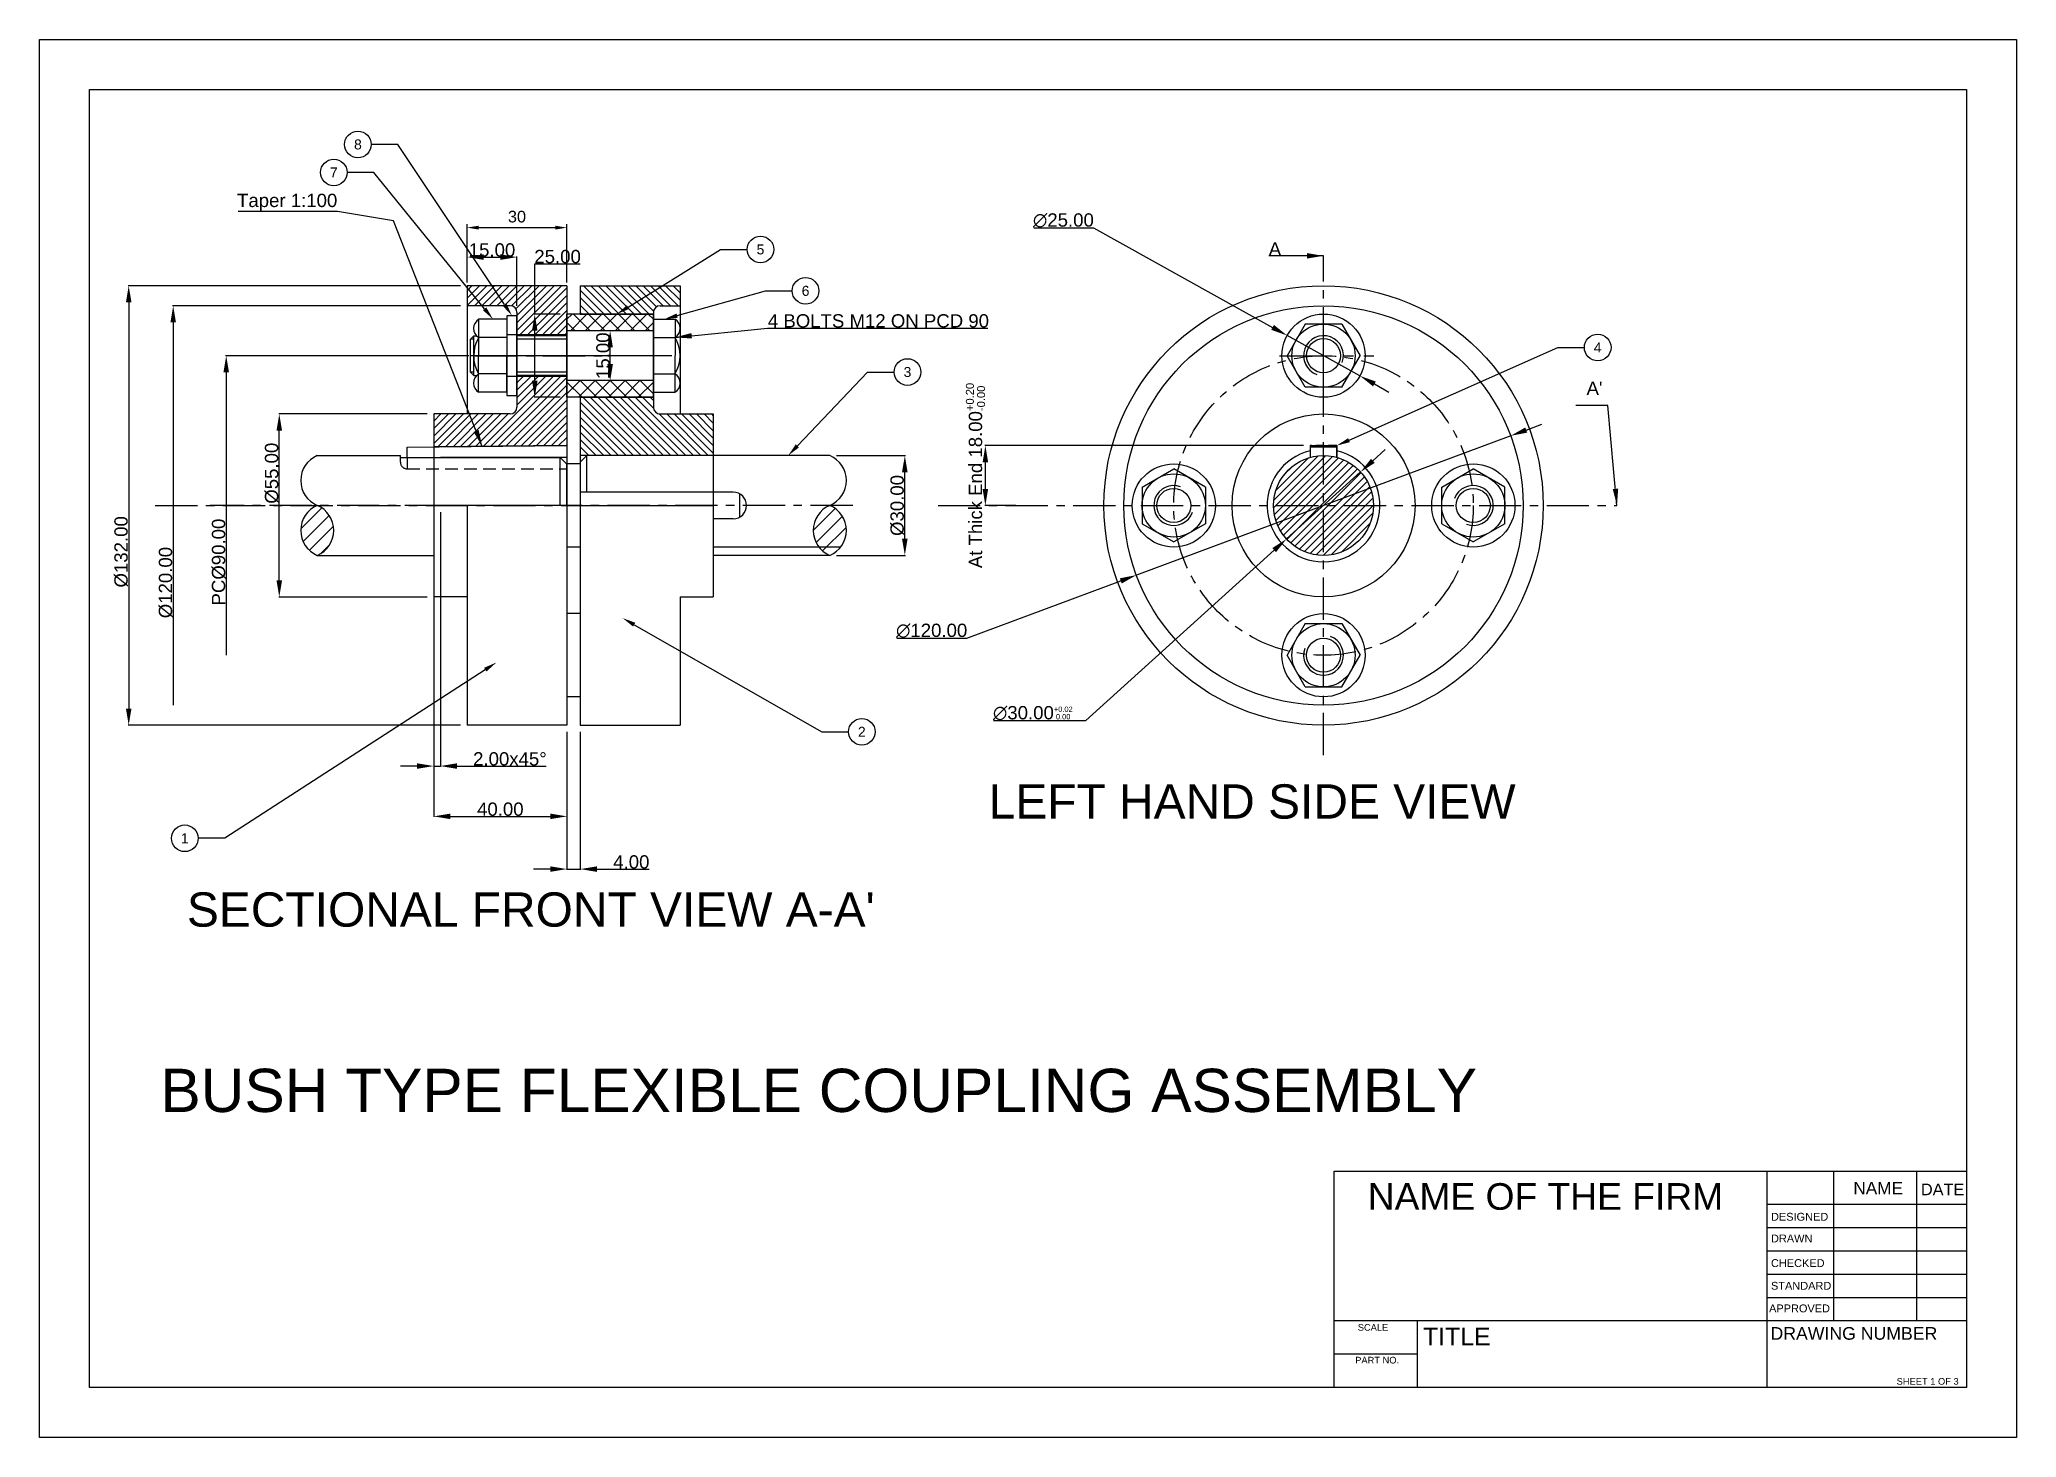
# Model space of a CAD drawing. Header units: millimetres. Extents: x 4346 to 6286, y 1372 to 1792.
# Drawn here: x 5692 to 6286, y 1372 to 1792 of the extents above; entities that cross this region are included whole.
import ezdxf
from ezdxf import colors
from ezdxf.entities.mleader import LeaderData, LeaderLine
from ezdxf.enums import TextEntityAlignment as Align
from ezdxf.math import Vec2, Vec3

# ---------------------------------------------------------------- set-up
doc = ezdxf.new("R2010")
doc.units = ezdxf.units.MM
doc.linetypes.add('CENTER', pattern=[50.8, 31.75, -6.35, 6.35, -6.35])
doc.linetypes.add('HIDDEN', pattern=[9.525, 6.35, -3.175])
doc.layers.add('center', color=10, linetype='CENTER')
doc.layers.add('hidden', color=51, linetype='HIDDEN', plot=False)
doc.styles.get("Standard").update_dxf_attribs({"font": 'arial.ttf'})
doc.dimstyles.new('AM_ISO', dxfattribs={"dimtxt": 3.5, "dimasz": 3.5, "dimexe": 1, "dimexo": 1, "dimgap": 1.5, "dimtad": 1, "dimdsep": 46, "dimtxsty": 'Standard', "dimcen": 0, "dimclrd": 256, "dimclre": 256, "dimclrt": 2, "dimadec": 0, "dimazin": 2, "dimtp": 0.1, "dimtm": 0.1, "dimtfac": 0.71, "dimtdec": 3, "dimtmove": 0, "dimatfit": 3, "dimfxl": 1, "dimlwd": -1, "dimlwe": -1, "dimarcsym": 1})
doc.dimstyles.get("Standard").update_dxf_attribs({"dimtxt": 4, "dimasz": 5, "dimexe": 0.18, "dimexo": 2, "dimgap": 0.09, "dimtad": 1, "dimtoh": 1, "dimzin": 0, "dimdsep": 46, "dimtxsty": 'Standard', "dimcen": 0.09, "dimclrt": 2, "dimadec": 0, "dimazin": 0, "dimtfac": 1, "dimtmove": 0, "dimatfit": 3, "dimfxl": 1, "dimtolj": 1, "dimtzin": 0, "dimarcsym": 0})
pattern_1 = [(45, (2844.1841, 416.445), (-1.122532, 1.122532), [])]

msp = doc.modelspace()

# ---------------------------------------------------------------- texts
at = {"ltscale": 0.5}
for s, height, p in [('NAME OF THE FIRM', 8, (6091.524, 1439.941)), ('NAME', 3.6952, (6237.428, 1444.599)), ('DATE', 3.5, (6257.733, 1444.31)), ('DESIGNED', 2.3581, (6212.68, 1436.664)), ('DRAWN', 2.3581, (6212.68, 1430.139)), ('CHECKED', 2.3581, (6212.68, 1422.745)), ('STANDARD', 2.3581, (6212.68, 1415.93)), ('APPROVED', 2.3581, (6212.11, 1409.138)), ('SCALE', 2, (6088.523, 1403.604)), ('TITLE', 5.3484, (6108.111, 1399.204)), ('DRAWING NUMBER', 3.8, (6212.536, 1400.899)), ('PART NO.', 2, (6087.753, 1393.767)), ('SHEET 1 OF 3', 2, (6250.443, 1387.39))]:
    msp.add_text(s, height=height, dxfattribs=at).set_placement(p)
at = {"color": 2, "char_height": 4, "attachment_point": 9}
for s, insert in [('\\A1;Taper 1:100', (5781.903, 1740.001)), ('\\A1;A', (6065.505, 1726.644))]:
    msp.add_mtext(s, dxfattribs=dict(at, insert=insert))
at = {"color": 2, "ltscale": 0.5, "char_height": 4}
for s, insert, attachment_point in [('\\A1;4 BOLTS M12 ON PCD 90', (5911.27, 1704.958), 7), ("\\A1;A'", (6162.054, 1684.773), 9)]:
    msp.add_mtext(s, dxfattribs=dict(at, insert=insert, attachment_point=attachment_point))
at = {"ltscale": 0.5, "attachment_point": 1}
for s, width, insert, char_height in [('\\pxr4.88974;LEFT HAND SIDE VIEW', 215.24708, (5977.612, 1567.773), 10.30396), ("SECTIONAL FRONT VIEW A-A'", 215.24708, (5736.724, 1535.307), 10.30396), ('BUSH TYPE FLEXIBLE COUPLING ASSEMBLY', 529.53872, (5728.77, 1482.32), 13)]:
    msp.add_mtext_dynamic_manual_height_columns(s, width=width, gutter_width=51.52, heights=[0], dxfattribs=dict(at, insert=insert, char_height=char_height))

# ---------------------------------------------------------------- blocks, each defined once
blk = doc.blocks.new('*D54')
at = {"linetype": 'ByBlock', "transparency": 16777216}
for p, q in [((5820.89, 1718.55), (5820.89, 1736.03)), ((5824.39, 1735.03), (5847.39, 1735.03)), ((5850.89, 1718.55), (5850.89, 1736.03))]:
    blk.add_line(p, q, dxfattribs=at)
at = {"transparency": 16777216}
for points in [[(5824.39, 1735.61), (5824.39, 1734.44), (5820.89, 1735.03)], [(5847.39, 1735.61), (5847.39, 1734.44), (5850.89, 1735.03)]]:
    blk.add_solid(points, dxfattribs=at)
at = {"layer": 'Defpoints', "color": 0, "transparency": 16777216}
for p in [(5850.89, 1735.03), (5820.89, 1717.55), (5850.89, 1717.55)]:
    blk.add_point(p, dxfattribs=at)
at = {"color": 2, "transparency": 16777216, "insert": (5835.89, 1738.31), "char_height": 3.5, "attachment_point": 5}
blk.add_mtext('30', dxfattribs=at)
blk = doc.blocks.new('*D55')
at = {"color": 0, "lineweight": -2, "transparency": 16777216}
for p, q in [((5808.89, 1679.05), (5764.29, 1679.05)), ((5764.47, 1629.05), (5764.47, 1674.05)), ((5808.89, 1624.05), (5764.29, 1624.05))]:
    blk.add_line(p, q, dxfattribs=at)
at = {"color": 0, "transparency": 16777216}
for points in [[(5763.64, 1674.05), (5765.3, 1674.05), (5764.47, 1679.05)], [(5763.64, 1629.05), (5765.3, 1629.05), (5764.47, 1624.05)]]:
    blk.add_solid(points, dxfattribs=at)
at = {"layer": 'Defpoints', "color": 0, "transparency": 16777216}
for p in [(5764.47, 1679.05), (5810.89, 1679.05), (5810.89, 1624.05)]:
    blk.add_point(p, dxfattribs=at)
at = {"color": 2, "transparency": 16777216, "insert": (5762.22, 1661.24), "char_height": 4, "attachment_point": 5, "rotation": 90}
blk.add_mtext('\\A1;%%C55.00', dxfattribs=at)
blk = doc.blocks.new('*D56')
at = {"color": 0, "lineweight": -2, "transparency": 16777216}
for p, q in [((5820.89, 1719.55), (5820.89, 1726.35)), ((5825.89, 1726.17), (5830.89, 1726.17)), ((5835.89, 1711.55), (5835.89, 1726.35))]:
    blk.add_line(p, q, dxfattribs=at)
at = {"color": 0, "transparency": 16777216}
for points in [[(5825.89, 1727), (5825.89, 1725.34), (5820.89, 1726.17)], [(5830.89, 1727), (5830.89, 1725.34), (5835.89, 1726.17)]]:
    blk.add_solid(points, dxfattribs=at)
at = {"layer": 'Defpoints', "color": 0, "transparency": 16777216}
for p in [(5835.89, 1726.17), (5820.89, 1717.55), (5835.89, 1709.55)]:
    blk.add_point(p, dxfattribs=at)
at = {"color": 2, "transparency": 16777216, "insert": (5828.39, 1728.3), "char_height": 4, "attachment_point": 5}
blk.add_mtext('\\A1;15.00', dxfattribs=at)
blk = doc.blocks.new('*D57')
at = {"color": 0, "lineweight": -2, "transparency": 16777216}
for p, q in [((5821.39, 1696.55), (5748.35, 1696.55)), ((5748.53, 1691.55), (5748.53, 1606.55))]:
    blk.add_line(p, q, dxfattribs=at)
at = {"color": 0, "transparency": 16777216}
blk.add_solid([(5747.7, 1691.55), (5749.37, 1691.55), (5748.53, 1696.55)], dxfattribs=at)
at = {"layer": 'Defpoints', "color": 0, "transparency": 16777216}
for p in [(5823.39, 1696.55), (5748.53, 1606.55), (5823.39, 1606.55)]:
    blk.add_point(p, dxfattribs=at)
at = {"color": 2, "transparency": 16777216, "insert": (5746.29, 1634.54), "char_height": 4, "attachment_point": 5, "rotation": 90}
blk.add_mtext('\\A1;PC%%C90.00', dxfattribs=at)
blk = doc.blocks.new('_None')
blk = doc.blocks.new('*D58')
at = {"color": 0, "lineweight": -2, "transparency": 16777216}
for p, q in [((5818.89, 1717.55), (5719.05, 1717.55)), ((5719.23, 1712.55), (5719.23, 1590.55)), ((5818.89, 1585.55), (5719.05, 1585.55))]:
    blk.add_line(p, q, dxfattribs=at)
at = {"color": 0, "transparency": 16777216}
for points in [[(5718.4, 1712.55), (5720.07, 1712.55), (5719.23, 1717.55)], [(5718.4, 1590.55), (5720.07, 1590.55), (5719.23, 1585.55)]]:
    blk.add_solid(points, dxfattribs=at)
at = {"layer": 'Defpoints', "color": 0, "transparency": 16777216}
for p in [(5820.89, 1717.55), (5719.23, 1585.55), (5820.89, 1585.55)]:
    blk.add_point(p, dxfattribs=at)
at = {"color": 2, "transparency": 16777216, "insert": (5716.99, 1637.62), "char_height": 4, "attachment_point": 5, "rotation": 90}
blk.add_mtext('\\A1;%%C132.00', dxfattribs=at)
blk = doc.blocks.new('*D59')
at = {"color": 0, "lineweight": -2, "transparency": 16777216}
for p, q in [((5818.89, 1711.55), (5732.42, 1711.55)), ((5732.6, 1706.55), (5732.6, 1591.55))]:
    blk.add_line(p, q, dxfattribs=at)
at = {"color": 0, "transparency": 16777216}
blk.add_solid([(5731.76, 1706.55), (5733.43, 1706.55), (5732.6, 1711.55)], dxfattribs=at)
at = {"layer": 'Defpoints', "color": 0, "transparency": 16777216}
for p in [(5820.89, 1711.55), (5732.6, 1591.55), (5820.89, 1591.55)]:
    blk.add_point(p, dxfattribs=at)
at = {"color": 2, "transparency": 16777216, "insert": (5730.35, 1628.38), "char_height": 4, "attachment_point": 5, "rotation": 90}
blk.add_mtext('\\A1;%%C120.00', dxfattribs=at)
blk = doc.blocks.new('*D60')
at = {"color": 0, "lineweight": -2, "transparency": 16777216}
for p, q in [((5810.89, 1666.01), (5810.89, 1573.08)), ((5812.89, 1649.55), (5812.89, 1573.08)), ((5805.89, 1573.26), (5800.89, 1573.26)), ((5810.89, 1573.26), (5812.89, 1573.26)), ((5817.89, 1573.26), (5844.65, 1573.26))]:
    blk.add_line(p, q, dxfattribs=at)
at = {"color": 0, "transparency": 16777216}
for points in [[(5805.89, 1574.09), (5805.89, 1572.43), (5810.89, 1573.26)], [(5817.89, 1574.09), (5817.89, 1572.43), (5812.89, 1573.26)]]:
    blk.add_solid(points, dxfattribs=at)
at = {"layer": 'Defpoints', "color": 0, "transparency": 16777216}
for p in [(5810.89, 1668.01), (5812.89, 1651.55), (5812.89, 1573.26)]:
    blk.add_point(p, dxfattribs=at)
at = {"color": 2, "transparency": 16777216, "insert": (5833.77, 1575.39), "char_height": 4, "attachment_point": 5}
blk.add_mtext('\\A1;2.00x45%%D', dxfattribs=at)
blk = doc.blocks.new('*D61')
at = {"color": 0, "lineweight": -2, "transparency": 16777216}
for p, q in [((5810.89, 1622.05), (5810.89, 1557.96)), ((5850.89, 1583.55), (5850.89, 1557.96)), ((5815.89, 1558.14), (5845.89, 1558.14))]:
    blk.add_line(p, q, dxfattribs=at)
at = {"color": 0, "transparency": 16777216}
for points in [[(5815.89, 1558.98), (5815.89, 1557.31), (5810.89, 1558.14)], [(5845.89, 1558.98), (5845.89, 1557.31), (5850.89, 1558.14)]]:
    blk.add_solid(points, dxfattribs=at)
at = {"layer": 'Defpoints', "color": 0, "transparency": 16777216}
for p in [(5810.89, 1624.05), (5850.89, 1585.55), (5850.89, 1558.14)]:
    blk.add_point(p, dxfattribs=at)
at = {"color": 2, "transparency": 16777216, "insert": (5830.89, 1560.28), "char_height": 4, "attachment_point": 5}
blk.add_mtext('\\A1;40.00', dxfattribs=at)
blk = doc.blocks.new('*D70')
at = {"color": 0, "lineweight": -2, "transparency": 16777216}
for p, q in [((6072.23, 1669.55), (5976.45, 1669.55)), ((5976.63, 1656.55), (5976.63, 1664.55)), ((5985.75, 1651.55), (5976.45, 1651.55))]:
    blk.add_line(p, q, dxfattribs=at)
at = {"color": 0, "transparency": 16777216}
for points in [[(5975.8, 1664.55), (5977.46, 1664.55), (5976.63, 1669.55)], [(5975.8, 1656.55), (5977.46, 1656.55), (5976.63, 1651.55)]]:
    blk.add_solid(points, dxfattribs=at)
at = {"layer": 'Defpoints', "color": 0, "transparency": 16777216}
for p in [(5976.63, 1669.55), (6074.23, 1669.55), (5987.75, 1651.55)]:
    blk.add_point(p, dxfattribs=at)
at = {"color": 2, "transparency": 16777216, "insert": (5973.65, 1660.55), "char_height": 4, "attachment_point": 5, "rotation": 90}
blk.add_mtext('\\A1;At Thick End 18.00{\\H2.4;\\S+0.20^ -0.00;}', dxfattribs=at)
blk = doc.blocks.new('*D71')
at = {"color": 0, "lineweight": -2, "transparency": 16777216}
for p, q in [((6093.06, 1664.97), (6096.77, 1668.33)), ((6089.36, 1661.62), (6067.11, 1641.49)), ((6006.79, 1586.92), (6063.4, 1638.14)), ((5979.12, 1586.92), (6006.79, 1586.92))]:
    blk.add_line(p, q, dxfattribs=at)
at = {"color": 0, "transparency": 16777216}
for points in [[(6092.51, 1665.59), (6093.62, 1664.35), (6089.36, 1661.62)], [(6062.84, 1638.75), (6063.96, 1637.52), (6067.11, 1641.49)]]:
    blk.add_solid(points, dxfattribs=at)
at = {"layer": 'Defpoints', "color": 0, "transparency": 16777216}
for p in [(6089.36, 1661.62), (6067.11, 1641.49)]:
    blk.add_point(p, dxfattribs=at)
at = {"color": 2, "transparency": 16777216, "insert": (5990.88, 1589.16), "char_height": 4, "attachment_point": 5}
blk.add_mtext('\\A1;∅30.00{\\H1.6;\\S+0.02^  0.00;}', dxfattribs=at)
blk = doc.blocks.new('*D72')
at = {"color": 0, "lineweight": -2, "transparency": 16777216}
for p, q in [((5991.15, 1734.95), (6009.08, 1734.95)), ((6009.08, 1734.95), (6062.93, 1705.05)), ((6089.16, 1690.49), (6067.3, 1702.62)), ((6093.53, 1688.06), (6097.9, 1685.63))]:
    blk.add_line(p, q, dxfattribs=at)
at = {"color": 0, "transparency": 16777216}
for points in [[(6063.34, 1705.78), (6062.53, 1704.32), (6067.3, 1702.62)], [(6093.94, 1688.79), (6093.13, 1687.33), (6089.16, 1690.49)]]:
    blk.add_solid(points, dxfattribs=at)
at = {"layer": 'Defpoints', "color": 0, "transparency": 16777216}
for p in [(6067.3, 1702.62), (6089.16, 1690.49)]:
    blk.add_point(p, dxfattribs=at)
at = {"color": 2, "transparency": 16777216, "insert": (6000.07, 1737.19), "char_height": 4, "attachment_point": 5}
blk.add_mtext('\\A1;∅25.00', dxfattribs=at)
blk = doc.blocks.new('*U44')
at = {"color": 0, "linetype": 'Continuous'}
for p, q in [((-9.5, 5.48), (0, 10.97)), ((9.5, 5.48), (0, 10.97)), ((-9.5, -5.48), (-9.5, 5.48)), ((9.5, -5.48), (9.5, 5.48)), ((-9.5, -5.48), (0, -10.97)), ((9.5, -5.48), (0, -10.97))]:
    blk.add_line(p, q, dxfattribs=at)
for radius in [9.5, 5.12]:
    blk.add_circle((0, 0), radius, dxfattribs=at)
blk.add_arc((0, 0), 6, 250, 160, dxfattribs=at)
blk = doc.blocks.new('*U73')
at = {"rotation": 90}
blk.add_blockref('*U44', (0, 0), dxfattribs=at)
blk = doc.blocks.new('*U74')
at = {"color": 0, "linetype": 'ByBlock', "lineweight": -2, "transparency": 16777216}
blk.add_blockref('*U73', (3234.05, 1280.11), dxfattribs=at)
for p, rotation in [((3189.05, 1235.11), 90), ((3279.05, 1235.11), 270), ((3234.05, 1190.11), 180)]:
    blk.add_blockref('*U73', p, dxfattribs=dict(at, rotation=rotation))
blk = doc.blocks.new('_TagCircle')
at = {"color": 0, "linetype": 'ByBlock', "lineweight": -2, "transparency": 16777216}
blk.add_circle((0, 0), 4, dxfattribs=at)
at = {"color": 0, "transparency": 16777216}
blk.add_attdef('TAGNUMBER', text='', height=3, dxfattribs=at).set_placement((0, -1.5), align=Align.CENTER)
blk = doc.blocks.new('*D78')
at = {"color": 0, "lineweight": -2, "ltscale": 0.5, "transparency": 16777216}
for p, q in [((5850.89, 1583.55), (5850.89, 1542.12)), ((5854.89, 1583.55), (5854.89, 1542.12)), ((5845.89, 1542.3), (5840.89, 1542.3)), ((5850.89, 1542.3), (5854.89, 1542.3)), ((5859.89, 1542.3), (5875.6, 1542.3))]:
    blk.add_line(p, q, dxfattribs=at)
at = {"color": 0, "ltscale": 0.5, "transparency": 16777216}
for points in [[(5845.89, 1543.13), (5845.89, 1541.47), (5850.89, 1542.3)], [(5859.89, 1543.13), (5859.89, 1541.47), (5854.89, 1542.3)]]:
    blk.add_solid(points, dxfattribs=at)
at = {"layer": 'Defpoints', "color": 0, "ltscale": 0.5, "transparency": 16777216}
for p in [(5850.89, 1585.55), (5854.89, 1585.55), (5854.89, 1542.3)]:
    blk.add_point(p, dxfattribs=at)
at = {"color": 2, "ltscale": 0.5, "transparency": 16777216, "insert": (5870.25, 1544.43), "char_height": 4, "attachment_point": 5}
blk.add_mtext('\\A1;4.00', dxfattribs=at)
blk = doc.blocks.new('*D79')
at = {"color": 0, "lineweight": -2, "ltscale": 0.5, "transparency": 16777216}
for p, q in [((5931.89, 1666.55), (5952.61, 1666.55)), ((5952.43, 1641.55), (5952.43, 1661.55)), ((5931.89, 1636.55), (5952.61, 1636.55))]:
    blk.add_line(p, q, dxfattribs=at)
at = {"color": 0, "ltscale": 0.5, "transparency": 16777216}
for points in [[(5951.59, 1661.55), (5953.26, 1661.55), (5952.43, 1666.55)], [(5951.59, 1641.55), (5953.26, 1641.55), (5952.43, 1636.55)]]:
    blk.add_solid(points, dxfattribs=at)
at = {"layer": 'Defpoints', "color": 0, "ltscale": 0.5, "transparency": 16777216}
for p in [(5929.89, 1666.55), (5952.43, 1666.55), (5929.89, 1636.55)]:
    blk.add_point(p, dxfattribs=at)
at = {"color": 2, "ltscale": 0.5, "transparency": 16777216, "insert": (5950.18, 1651.55), "char_height": 4, "attachment_point": 5, "rotation": 90}
blk.add_mtext('\\A1;%%C30.00', dxfattribs=at)
blk = doc.blocks.new('*D80')
at = {"color": 0, "lineweight": -2, "ltscale": 0.5, "transparency": 16777216}
for p, q in [((5863.89, 1694.05), (5863.89, 1699.05)), ((5865.89, 1704.05), (5864.07, 1704.05)), ((5865.85, 1689.05), (5864.07, 1689.05))]:
    blk.add_line(p, q, dxfattribs=at)
at = {"color": 0, "ltscale": 0.5, "transparency": 16777216}
for points in [[(5863.05, 1699.05), (5864.72, 1699.05), (5863.89, 1704.05)], [(5863.05, 1694.05), (5864.72, 1694.05), (5863.89, 1689.05)]]:
    blk.add_solid(points, dxfattribs=at)
at = {"layer": 'Defpoints', "color": 0, "ltscale": 0.5, "transparency": 16777216}
for p in [(5863.89, 1704.05), (5863.89, 1704.05), (5863.85, 1689.05)]:
    blk.add_point(p, dxfattribs=at)
at = {"color": 2, "ltscale": 0.5, "transparency": 16777216, "insert": (5861.75, 1696.55), "char_height": 4, "attachment_point": 5, "rotation": 90}
blk.add_mtext('\\A1;15.00', dxfattribs=at)
blk = doc.blocks.new('*D81')
at = {"color": 0, "lineweight": -2, "ltscale": 0.5, "transparency": 16777216}
for p, q in [((5841.23, 1709.05), (5841.23, 1724.18)), ((5841.23, 1724.18), (5854.88, 1724.18)), ((5848.89, 1709.05), (5841.05, 1709.05)), ((5841.23, 1689.05), (5841.23, 1704.05)), ((5848.89, 1684.05), (5841.05, 1684.05))]:
    blk.add_line(p, q, dxfattribs=at)
at = {"color": 0, "ltscale": 0.5, "transparency": 16777216}
for points in [[(5840.4, 1704.05), (5842.07, 1704.05), (5841.23, 1709.05)], [(5840.4, 1689.05), (5842.07, 1689.05), (5841.23, 1684.05)]]:
    blk.add_solid(points, dxfattribs=at)
at = {"layer": 'Defpoints', "color": 0, "ltscale": 0.5, "transparency": 16777216}
for p in [(5850.89, 1709.05), (5841.23, 1684.05), (5850.89, 1684.05)]:
    blk.add_point(p, dxfattribs=at)
at = {"color": 2, "ltscale": 0.5, "transparency": 16777216, "insert": (5848.1, 1726.31), "char_height": 4, "attachment_point": 5}
blk.add_mtext('\\A1;25.00', dxfattribs=at)
blk = doc.blocks.new('*D82')
at = {"color": 0, "lineweight": -2, "ltscale": 0.5, "transparency": 16777216}
for p, q in [((6139.15, 1674.22), (6143.84, 1675.96)), ((6134.47, 1672.48), (6022, 1630.63)), ((5971.04, 1611.67), (6017.31, 1628.89)), ((5950.01, 1611.67), (5971.04, 1611.67))]:
    blk.add_line(p, q, dxfattribs=at)
at = {"color": 0, "ltscale": 0.5, "transparency": 16777216}
for points in [[(6138.86, 1675), (6139.44, 1673.44), (6134.47, 1672.48)], [(6017.02, 1629.67), (6017.6, 1628.11), (6022, 1630.63)]]:
    blk.add_solid(points, dxfattribs=at)
at = {"layer": 'Defpoints', "color": 0, "ltscale": 0.5, "transparency": 16777216}
for p in [(6134.47, 1672.48), (6022, 1630.63)]:
    blk.add_point(p, dxfattribs=at)
at = {"color": 2, "ltscale": 0.5, "transparency": 16777216, "insert": (5960.48, 1613.91), "char_height": 4, "attachment_point": 5}
blk.add_mtext('\\A1;∅120.00', dxfattribs=at)

# ---------------------------------------------------------------- dimensions: what is measured, and where the dimension line sits
for base, p1, p2, dimstyle, picture, middle in [((5850.887, 1735.026), (5820.887, 1717.554), (5850.887, 1717.554), 'AM_ISO', '*D54', (5835.887, 1738.314)), ((5835.887, 1726.17), (5820.887, 1717.554), (5835.887, 1709.554), 'Standard', '*D56', (5828.387, 1728.302)), ((5850.887, 1558.144), (5810.887, 1624.054), (5850.887, 1585.554), 'Standard', '*D61', (5830.887, 1560.276))]:
    dim = msp.add_linear_dim(base=base, p1=p1, p2=p2, dimstyle=dimstyle)
    dim.commit()
    dim.dimension.update_dxf_attribs({"geometry": picture, "text_midpoint": middle})
dim = msp.add_diameter_dim_2p(p1=(6089.162, 1690.486), p2=(6067.304, 1702.621), dimstyle='Standard')
dim.commit()
dim.dimension.update_dxf_attribs({"geometry": '*D72', "text_midpoint": (6000.07, 1734.946), "dimtype": 163})
at = {"ltscale": 0.5}
dim = msp.add_linear_dim(base=(5841.233, 1684.054), p1=(5850.887, 1709.054), p2=(5850.887, 1684.054), angle=90, dimstyle='Standard', dxfattribs=at)
dim.commit()
dim.dimension.update_dxf_attribs({"geometry": '*D81', "text_midpoint": (5848.099, 1724.176), "dimtype": 160})
for base, p1, p2, picture, middle in [((5719.233, 1585.554), (5820.887, 1717.554), (5820.887, 1585.554), '*D58', (5719.233, 1637.622)), ((5764.469, 1679.054), (5810.887, 1624.054), (5810.887, 1679.054), '*D55', (5764.469, 1661.238))]:
    dim = msp.add_linear_dim(base=base, p1=p1, p2=p2, angle=90, text='%%C<>', dimstyle='Standard')
    dim.commit()
    dim.dimension.update_dxf_attribs({"geometry": picture, "text_midpoint": middle, "dimtype": 160})
for base, p1, p2, text, override, picture, middle in [((5732.598, 1591.554), (5820.887, 1711.554), (5820.887, 1591.554), '%%C<>', {"dimblk2": 'None', "dimsah": 1, "dimse2": 1}, '*D59', (5732.598, 1628.381)), ((5748.534, 1606.554), (5823.387, 1696.554), (5823.387, 1606.554), 'PC%%C<>', {"dimblk2": 'None', "dimsah": 1, "dimse2": 1}, '*D57', (5748.534, 1634.542)), ((5976.63, 1669.554), (5987.745, 1651.554), (6074.233, 1669.554), 'At Thick End <>', {"dimpost": '', "dimtol": 1, "dimtp": 0.2, "dimtm": 1e-09, "dimtfac": 0.6}, '*D70', (5976.63, 1660.554))]:
    dim = msp.add_linear_dim(base=base, p1=p1, p2=p2, angle=90, text=text, dimstyle='Standard', override=override)
    dim.commit()
    dim.dimension.update_dxf_attribs({"geometry": picture, "text_midpoint": middle, "dimtype": 160})
dim = msp.add_linear_dim(base=(5863.887, 1704.054), p1=(5863.853, 1689.054), p2=(5863.887, 1704.054), angle=90, dimstyle='Standard', dxfattribs=at)
dim.commit()
dim.dimension.update_dxf_attribs({"geometry": '*D80', "text_midpoint": (5861.755, 1696.554)})
dim = msp.add_diameter_dim_2p(p1=(6134.467, 1672.476), p2=(6021.999, 1630.631), dimstyle='Standard', dxfattribs=at)
dim.commit()
dim.dimension.update_dxf_attribs({"geometry": '*D82', "text_midpoint": (5960.477, 1611.671), "dimtype": 163})
dim = msp.add_linear_dim(base=(5812.887, 1573.261), p1=(5810.887, 1668.01), p2=(5812.887, 1651.554), text='<>x45%%D', dimstyle='Standard')
dim.commit()
dim.dimension.update_dxf_attribs({"geometry": '*D60', "text_midpoint": (5833.77, 1573.261), "dimtype": 160})
dim = msp.add_linear_dim(base=(5952.425, 1666.554), p1=(5929.887, 1636.554), p2=(5929.887, 1666.554), angle=90, text='%%C<>', dimstyle='Standard', override={"dimpost": ''}, dxfattribs=at)
dim.commit()
dim.dimension.update_dxf_attribs({"geometry": '*D79', "text_midpoint": (5950.181, 1651.554)})
dim = msp.add_diameter_dim_2p(p1=(6089.356, 1661.617), p2=(6067.109, 1641.491), dimstyle='Standard', override={"dimgap": 0.09, "dimtol": 1, "dimlim": 0, "dimtp": 0.02, "dimtm": 0, "dimtfac": 0.4})
dim.commit()
dim.dimension.update_dxf_attribs({"geometry": '*D71', "text_midpoint": (5990.877, 1586.918), "dimtype": 163})
dim = msp.add_linear_dim(base=(5854.887, 1542.299), p1=(5850.887, 1585.554), p2=(5854.887, 1585.554), dimstyle='Standard', dxfattribs=at)
dim.commit()
dim.dimension.update_dxf_attribs({"geometry": '*D78', "text_midpoint": (5870.246, 1544.431)})

# ---------------------------------------------------------------- hatches: boundary and pattern name
h = msp.add_hatch()
h.set_pattern_fill('ANSI31', color=256, scale=0.5)
h.set_pattern_definition(pattern_1)
h.paths.add_polyline_path([(5850.887, 1717.554), (5820.887, 1717.554), (5820.887, 1711.554), (5833.887, 1711.554, -0.4142136), (5835.887, 1709.554), (5835.887, 1702.804), (5850.887, 1702.804)])
h.paths.add_polyline_path([(5810.887, 1679.054), (5810.887, 1669.154), (5850.887, 1669.554), (5850.887, 1690.304), (5835.887, 1690.304), (5835.887, 1681.054, -0.4142136), (5833.887, 1679.054)])
h = msp.add_hatch()
h.set_pattern_fill('ANSI31', color=256, scale=0.5, angle=90)
h.set_pattern_definition([(135, (2844.1841, 416.445), (-1.122532, -1.122532), [])])
h.paths.add_polyline_path([(5894.887, 1666.554), (5894.887, 1679.054), (5878.887, 1679.054, -0.4142136), (5876.887, 1681.054), (5876.887, 1684.054), (5854.887, 1684.054), (5854.887, 1666.554), (5856.884, 1666.554)])
h.paths.add_polyline_path([(5876.887, 1709.054), (5876.887, 1709.554, -0.4142136), (5878.887, 1711.554), (5884.887, 1711.554), (5884.887, 1717.554), (5854.887, 1717.554), (5854.887, 1709.054)])
h = msp.add_hatch()
h.set_pattern_fill('ANSI37', color=256)
h.set_pattern_definition([(45, (1735.2114, -266.3826), (-2.245064, 2.245064), []), (135, (1735.2114, -266.3826), (-2.245064, -2.245064), [])])
h.paths.add_polyline_path([(5876.887, 1704.054), (5876.887, 1709.054), (5850.887, 1709.054), (5850.887, 1704.054)])
h.paths.add_polyline_path([(5850.887, 1689.054), (5850.887, 1684.054), (5876.887, 1684.054), (5876.887, 1689.054)])
at = {"ltscale": 0.5}
h = msp.add_hatch(dxfattribs=at)
h.set_pattern_fill('ANSI31', color=256, scale=0.5)
h.set_pattern_definition(pattern_1)
h.paths.add_polyline_path([(6078.233, 1666.554, 0.4142136), (6063.233, 1651.554), (6078.233, 1651.554)])
h.paths.add_polyline_path([(6078.233, 1666.554), (6078.233, 1651.554), (6093.233, 1651.554, 0.4142136)])
h.paths.add_polyline_path([(6093.233, 1651.554), (6078.233, 1651.554), (6078.233, 1636.554, 0.4142136)])
h.paths.add_polyline_path([(6078.233, 1651.554), (6063.233, 1651.554, 0.4142136), (6078.233, 1636.554)])
at = {"ltscale": 0.4}
h = msp.add_hatch(dxfattribs=at)
h.set_pattern_fill('ANSI31', color=256)
h.set_pattern_definition([(45, (2386.9158, -163.479), (-2.245064, 2.245064), [])])
h.paths.add_polyline_path([(5775.887, 1651.554, 0.6623742), (5775.887, 1636.554, 0.6623742)])
h = msp.add_hatch(dxfattribs=at)
h.set_pattern_fill('ANSI31', color=256)
h.set_pattern_definition([(45, (2339.291, -163.479), (-2.245064, 2.245064), [])])
h.paths.add_polyline_path([(5929.887, 1636.554, 0.6623742), (5929.887, 1651.554, 0.6623742)])

# ---------------------------------------------------------------- linework, layer by layer
for p, q in [((5850.887, 1717.554), (5820.887, 1717.554)), ((5820.887, 1717.554), (5820.887, 1679.054)), ((5850.887, 1717.554), (5850.887, 1585.554)), ((5854.887, 1717.554), (5884.887, 1717.554)), ((5854.887, 1717.554), (5854.887, 1709.054)), ((5884.887, 1717.554), (5884.887, 1679.054)), ((5833.887, 1711.554), (5820.887, 1711.554)), ((5878.887, 1711.554), (5884.887, 1711.554)), ((5822.936, 1707.523), (5822.936, 1707.568)), ((5824.338, 1685.577), (5824.436, 1707.523)), ((5832.936, 1707.523), (5824.436, 1707.523)), ((5832.838, 1685.584), (5832.936, 1707.523)), ((5835.887, 1709.554), (5835.887, 1681.054)), ((5876.887, 1709.054), (5850.887, 1709.054)), ((5850.887, 1684.054), (5850.887, 1709.054)), ((5854.887, 1709.054), (5876.887, 1709.054)), ((5876.936, 1707.523), (5876.838, 1685.584)), ((5876.887, 1709.554), (5876.887, 1681.054)), ((5876.887, 1684.054), (5876.887, 1709.054)), ((5876.936, 1707.523), (5883.436, 1707.523)), ((5883.436, 1707.53), (5883.338, 1685.584)), ((5821.887, 1701.554), (5822.887, 1702.554)), ((5821.887, 1691.554), (5821.887, 1701.554)), ((5822.887, 1701.554), (5821.887, 1701.554)), ((5822.887, 1690.554), (5822.887, 1702.554)), ((5832.911, 1702.038), (5824.411, 1702.038)), ((5835.887, 1702.804), (5832.887, 1702.804)), ((5850.887, 1702.804), (5835.887, 1702.804)), ((5850.914, 1702.554), (5835.887, 1702.554)), ((5850.914, 1701.554), (5835.887, 1701.554)), ((5850.92, 1704.054), (5850.853, 1689.054)), ((5876.887, 1704.054), (5850.887, 1704.054)), ((5876.887, 1704.054), (5850.92, 1704.054)), ((5876.911, 1702.038), (5883.411, 1702.038)), ((5876.887, 1696.554), (5821.887, 1696.554)), ((5822.887, 1696.545), (5822.887, 1696.576)), ((5884.887, 1696.563), (5884.887, 1696.531)), ((5822.887, 1690.554), (5821.887, 1691.554)), ((5822.887, 1691.554), (5821.887, 1691.554)), ((5832.863, 1691.069), (5824.363, 1691.069)), ((5835.887, 1690.304), (5832.887, 1690.304)), ((5850.86, 1691.554), (5835.887, 1691.554)), ((5850.86, 1690.554), (5835.887, 1690.554)), ((5850.887, 1690.304), (5835.887, 1690.304)), ((5876.854, 1689.054), (5850.853, 1689.054)), ((5876.887, 1689.054), (5850.887, 1689.054)), ((5876.863, 1691.069), (5883.363, 1691.069)), ((5832.838, 1685.584), (5824.338, 1685.584)), ((5876.887, 1684.054), (5850.887, 1684.054)), ((5854.887, 1684.054), (5876.887, 1684.054)), ((5854.887, 1684.054), (5854.887, 1585.554)), ((5876.838, 1685.584), (5883.338, 1685.584)), ((5833.887, 1679.054), (5810.887, 1679.054)), ((5810.887, 1679.054), (5810.887, 1624.054)), ((5878.887, 1679.054), (5894.887, 1679.054)), ((5894.887, 1679.054), (5894.887, 1624.054)), ((5802.887, 1669.074), (5850.887, 1669.554)), ((5850.887, 1669.554), (5810.887, 1669.154)), ((5850.887, 1669.554), (5850.887, 1662.554)), ((6074.233, 1669.554), (6082.233, 1669.554)), ((6074.233, 1669.554), (6074.233, 1666.01)), ((6074.233, 1669.554), (6074.233, 1666.01)), ((6082.233, 1669.554), (6082.233, 1666.01)), ((6082.233, 1666.01), (6082.233, 1669.554)), ((5775.887, 1666.554), (5800.887, 1666.554)), ((5800.887, 1666.01), (5848.887, 1666.01)), ((5802.887, 1666.01), (5802.887, 1669.074)), ((5850.887, 1666.01), (5812.887, 1666.01)), ((5850.887, 1664.01), (5848.887, 1666.01)), ((5848.887, 1651.554), (5848.887, 1666.01)), ((5850.887, 1651.554), (5850.887, 1664.01)), ((5856.887, 1655.554), (5856.887, 1666.01)), ((5929.887, 1666.554), (5904.887, 1666.554)), ((5850.887, 1651.554), (5810.887, 1651.554)), ((5820.887, 1651.554), (5820.887, 1585.554)), ((5854.887, 1651.554), (5894.887, 1651.554)), ((5902.887, 1648.09), (5902.887, 1655.018)), ((5904.887, 1651.554), (5904.887, 1651.554)), ((5775.887, 1636.554), (5810.887, 1636.554)), ((5929.887, 1636.554), (5894.887, 1636.554)), ((5820.887, 1624.054), (5810.887, 1624.054)), ((5884.887, 1624.054), (5894.887, 1624.054)), ((5884.887, 1624.054), (5884.887, 1585.554)), ((5850.887, 1585.554), (5820.887, 1585.554)), ((5854.887, 1585.554), (5884.887, 1585.554))]:
    msp.add_line(p, q)
at = {"ltscale": 0.5}
for p, q in [((5822.887, 1702.554), (5823.762, 1702.554)), ((5822.887, 1690.554), (5823.745, 1690.554)), ((5854.887, 1664.054), (5850.844, 1664.054)), ((5856.884, 1666.554), (5854.887, 1664.557)), ((5856.884, 1666.554), (5854.887, 1666.554)), ((5856.887, 1666.01), (5856.884, 1666.554)), ((5904.887, 1666.554), (5856.884, 1666.554)), ((5854.887, 1639.054), (5850.887, 1639.054)), ((5933.14, 1639.054), (5894.887, 1639.054)), ((5854.887, 1619.054), (5850.887, 1619.054)), ((5854.887, 1594.054), (5850.887, 1594.054)), ((6081.438, 1386.539), (6081.438, 1451.539)), ((6081.438, 1451.539), (6271.438, 1451.539)), ((6211.438, 1451.539), (6211.438, 1386.539)), ((6231.438, 1451.539), (6231.438, 1406.539)), ((6256.438, 1451.539), (6256.438, 1406.539)), ((6271.438, 1451.539), (6271.438, 1386.539)), ((6271.438, 1441.539), (6211.438, 1441.539)), ((6271.438, 1434.539), (6211.438, 1434.539)), ((6271.438, 1427.539), (6211.438, 1427.539)), ((6271.438, 1420.539), (6211.438, 1420.539)), ((6271.438, 1413.539), (6211.438, 1413.539)), ((6271.438, 1406.539), (6081.438, 1406.539)), ((6106.438, 1386.539), (6106.438, 1406.539)), ((6106.438, 1396.539), (6081.438, 1396.539)), ((6271.438, 1386.539), (6081.438, 1386.539))]:
    msp.add_line(p, q, dxfattribs=at)
at = {"ltscale": 0.3}
msp.add_line((6082.233, 1669.074), (6074.233, 1669.074), dxfattribs=at)
at = {"ltscale": 0.4}
for p, q in [((5900.887, 1655.554), (5854.887, 1655.554)), ((5900.887, 1647.554), (5894.887, 1647.554))]:
    msp.add_line(p, q, dxfattribs=at)
at = {"ltscale": 0.5}
for points in [[(6286.438, 1371.539), (5692.438, 1371.539), (5692.438, 1791.539), (6286.438, 1791.539)], [(6271.438, 1386.539), (5707.438, 1386.539), (5707.438, 1776.539), (6271.438, 1776.539)]]:
    msp.add_lwpolyline(points, close=True, dxfattribs=at)
msp.add_lwpolyline([(5832.887, 1684.554), (5835.887, 1684.554), (5835.887, 1708.554), (5832.887, 1708.554)], close=True)
for centre, radius in [((6078.233, 1651.554), 66), ((6078.233, 1651.554), 60), ((6078.233, 1696.554), 12.5), ((6078.233, 1651.554), 27.5), ((6033.233, 1651.554), 12.5), ((6123.233, 1651.554), 12.5), ((6078.233, 1606.554), 12.5)]:
    msp.add_circle(centre, radius)
msp.add_circle((6078.233, 1651.554), 15, dxfattribs=at)
for centre, radius, start, end in [((5833.887, 1709.554), 2, 0, 90), ((5878.887, 1709.554), 2, 90, 180), ((5826.051, 1704.774), 3.189, 120.435889, 239.054074), ((5881.641, 1704.789), 3.271, 302.772094, 56.717869), ((5833.665, 1696.512), 10.778, 149.154358, 210.335605), ((5874.109, 1696.595), 10.778, 329.154358, 30.335605), ((5826.133, 1688.318), 3.271, 122.772094, 236.717869), ((5881.723, 1688.334), 3.189, 300.435889, 59.054074), ((5833.887, 1681.054), 2, 270, 0), ((5878.887, 1681.054), 2, 180, 270), ((5779.065, 1659.054), 8.145, 112.961076, 247.038924), ((5926.709, 1659.054), 8.145, 292.961076, 67.038924), ((6078.233, 1651.554), 16.936, 103.661402, 76.338598), ((5779.065, 1644.054), 8.145, 112.961076, 247.038924), ((5772.709, 1644.054), 8.145, 292.961076, 67.038924), ((5900.887, 1651.554), 4, 0, 90), ((5900.887, 1651.554), 4, 270, 0), ((5933.065, 1644.054), 8.145, 112.961076, 247.038924), ((5926.709, 1644.054), 8.145, 292.961076, 67.038924)]:
    msp.add_arc(centre, radius, start, end)
at = {"layer": 'center', "ltscale": 0.4}
for p, q in [((6078.233, 1576.554), (6078.233, 1726.554)), ((5823.387, 1696.554), (5863.387, 1696.554)), ((5882.387, 1696.554), (5842.387, 1696.554)), ((5727.205, 1651.554), (5872.213, 1651.554)), ((5936.77, 1651.554), (5743.741, 1651.554)), ((5962.407, 1651.554), (6166.411, 1651.554))]:
    msp.add_line(p, q, dxfattribs=at)
at = {"layer": 'center', "ltscale": 0.5}
for p, q in [((6078.233, 1683.487), (6078.233, 1707.365)), ((6064.979, 1696.554), (6093.376, 1696.554))]:
    msp.add_line(p, q, dxfattribs=at)
at = {"layer": 'center', "ltscale": 0.4}
msp.add_circle((6078.233, 1651.554), 45, dxfattribs=at)
at = {"layer": 'hidden', "ltscale": 0.4}
msp.add_line((6082.233, 1669.554), (6074.233, 1669.554), dxfattribs=at)
at = {"layer": 'hidden', "ltscale": 0.6}
for p, q in [((5800.887, 1664.554), (5800.887, 1666.554)), ((5802.887, 1666.01), (5802.887, 1662.554)), ((5802.887, 1662.554), (5850.887, 1662.554))]:
    msp.add_line(p, q, dxfattribs=at)
msp.add_arc((5802.887, 1664.554), 2, 180, 270, dxfattribs=at)

# ---------------------------------------------------------------- block references
msp.add_blockref('*U74', (2844.184, 416.445))

msp.set_redraw_order([(e.dxf.handle, doc.entitydb.next_handle()) for e in msp.query("TEXT MTEXT ATTDEF DIMENSION ARC_DIMENSION")])  # texts and dimensions are drawn at this point

# ---------------------------------------------------------------- leaders
at = {"annotation_type": 0, "has_hookline": 1, "hookline_direction": 1}
for points, text_width in [([(5825.449, 1669.299), (5798.755, 1737.078), (5781.993, 1739.911)], 29.735), ([(6078.233, 1726.554), (6065.595, 1726.554)], 3.735)]:
    msp.add_leader(points, dimstyle='Standard', dxfattribs=dict(at, text_width=text_width))
at = {"ltscale": 0.5, "annotation_type": 0, "has_hookline": 1}
for points, hookline_direction, text_width in [([(5883.411, 1702.038), (5911.18, 1704.868)], 0, 66.12), ([(6166.411, 1651.554), (6163.667, 1681.579), (6158.667, 1681.579)], 1, 4.532)]:
    msp.add_leader(points, dimstyle='Standard', dxfattribs=dict(at, hookline_direction=hookline_direction, text_width=text_width))
at = {"ltscale": 0.5}
ml = msp.add_multileader_block('Standard', dxfattribs=at)
ml.set_content('_TagCircle', color=4)
ml.set_attribute('TAGNUMBER', '8', width=0)
ml.set_leader_properties(color=4)
ml.build(insert=Vec2(0, 0))
ctx = ml.context
ctx.base_point, ctx.plane_origin = Vec3(5784.104, 1760.024), Vec3(5834.387, 1708.554)
notes = []
notes.append((ctx, [(0, (1, 1, 0), (5800.104, 1760.024), (-1, 0), 8, [(0, [(5834.387, 1708.554)], 0, [])])]))
ctx.block.insert = Vec3(5788.104, 1760.024)
ml = msp.add_multileader_block('Standard', dxfattribs=at)
ml.set_content('_TagCircle', color=4)
ml.set_attribute('TAGNUMBER', '7', width=0)
ml.set_leader_properties(color=4)
ml.build(insert=Vec2(0, 0))
ctx = ml.context
ctx.base_point, ctx.plane_origin = Vec3(5776.851, 1751.597), Vec3(5828.686, 1707.523)
notes.append((ctx, [(0, (1, 1, 0), (5792.851, 1751.597), (-1, 0), 8, [(0, [(5828.686, 1707.523)], 0, [])])]))
ctx.block.insert = Vec3(5780.851, 1751.597)
ml = msp.add_multileader_block('Standard', dxfattribs=at)
ml.set_content('_TagCircle', color=4)
ml.set_attribute('TAGNUMBER', '5', width=0)
ml.set_leader_properties(color=4)
ml.build(insert=Vec2(0, 0))
ctx = ml.context
ctx.base_point, ctx.plane_origin = Vec3(5905.062, 1728.48), Vec3(5868.762, 1709.054)
notes.append((ctx, [(0, (1, 1, 0), (5897.062, 1728.48), (1, 0), 8, [(0, [(5865.887, 1709.054)], 0, [])])]))
ctx.block.insert = Vec3(5909.062, 1728.48)
ml = msp.add_multileader_block('Standard', dxfattribs=at)
ml.set_content('_TagCircle', color=4)
ml.set_attribute('TAGNUMBER', '6', width=0)
ml.set_leader_properties(color=4)
ml.build(insert=Vec2(0, 0))
ctx = ml.context
ctx.base_point, ctx.plane_origin = Vec3(5918.606, 1716.037), Vec3(5880.186, 1707.523)
notes.append((ctx, [(0, (1, 1, 0), (5910.606, 1716.037), (1, 0), 8, [(0, [(5880.186, 1707.523)], 0, [])])]))
ctx.block.insert = Vec3(5922.606, 1716.037)
ml = msp.add_multileader_block('Standard', dxfattribs=at)
ml.set_content('_TagCircle', color=4)
ml.set_attribute('TAGNUMBER', '4', width=0)
ml.set_leader_properties(color=4)
ml.build(insert=Vec2(0, 0))
ctx = ml.context
ctx.base_point, ctx.plane_origin = Vec3(6156.614, 1699.027), Vec3(6082.233, 1669.554)
notes.append((ctx, [(0, (1, 1, 0), (6148.614, 1699.027), (1, 0), 8, [(0, [(6082.233, 1669.554)], 0, [])])]))
ctx.block.insert = Vec3(6160.614, 1699.027)
ml = msp.add_multileader_block('Standard', dxfattribs=at)
ml.set_content('_TagCircle', color=4)
ml.set_attribute('TAGNUMBER', '3', width=0)
ml.set_leader_properties(color=4)
ml.build(insert=Vec2(0, 0))
ctx = ml.context
ctx.base_point, ctx.plane_origin = Vec3(5949.233, 1691.646), Vec3(5917.387, 1666.554)
notes.append((ctx, [(0, (1, 1, 0), (5941.233, 1691.646), (1, 0), 8, [(0, [(5917.387, 1666.554)], 0, [])])]))
ctx.block.insert = Vec3(5953.233, 1691.646)
ml = msp.add_multileader_block('Standard', dxfattribs=at)
ml.set_content('_TagCircle', color=4)
ml.set_attribute('TAGNUMBER', '2', width=0)
ml.set_leader_properties(color=4)
ml.build(insert=Vec2(0, 0))
ctx = ml.context
ctx.base_point, ctx.plane_origin = Vec3(5935.507, 1583.555), Vec3(5867.638, 1617.722)
notes.append((ctx, [(0, (1, 1, 0), (5927.507, 1583.555), (1, 0), 8, [(0, [(5867.638, 1617.722)], 0, [])])]))
ctx.block.insert = Vec3(5939.507, 1583.555)
ml = msp.add_multileader_block('Standard', dxfattribs=at)
ml.set_content('_TagCircle', color=4)
ml.set_attribute('TAGNUMBER', '1', width=0)
ml.set_leader_properties(color=4)
ml.build(insert=Vec2(0, 0))
ctx = ml.context
ctx.base_point, ctx.plane_origin = Vec3(5732.079, 1551.551), Vec3(5829.729, 1604.393)
notes.append((ctx, [(0, (1, 1, 0), (5748.079, 1551.551), (-1, 0), 8, [(0, [(5829.729, 1604.393)], 0, [])])]))
ctx.block.insert = Vec3(5736.079, 1551.551)
for ctx, leaders in notes:
    for number, flags, end, landing, length, lines in leaders:
        leader = LeaderData()
        leader.index, (leader.has_last_leader_line, leader.has_dogleg_vector, leader.attachment_direction) = number, flags
        leader.last_leader_point, leader.dogleg_vector, leader.dogleg_length = Vec3(end), Vec3(landing), length
        for number, points, colour, breaks in lines:
            line = LeaderLine()
            line.index, line.vertices, line.color, line.breaks = number, Vec3.list(points), colors.encode_raw_color(colour), breaks
            leader.lines.append(line)
        ctx.leaders.append(leader)

doc.saveas('drawing.dxf')
